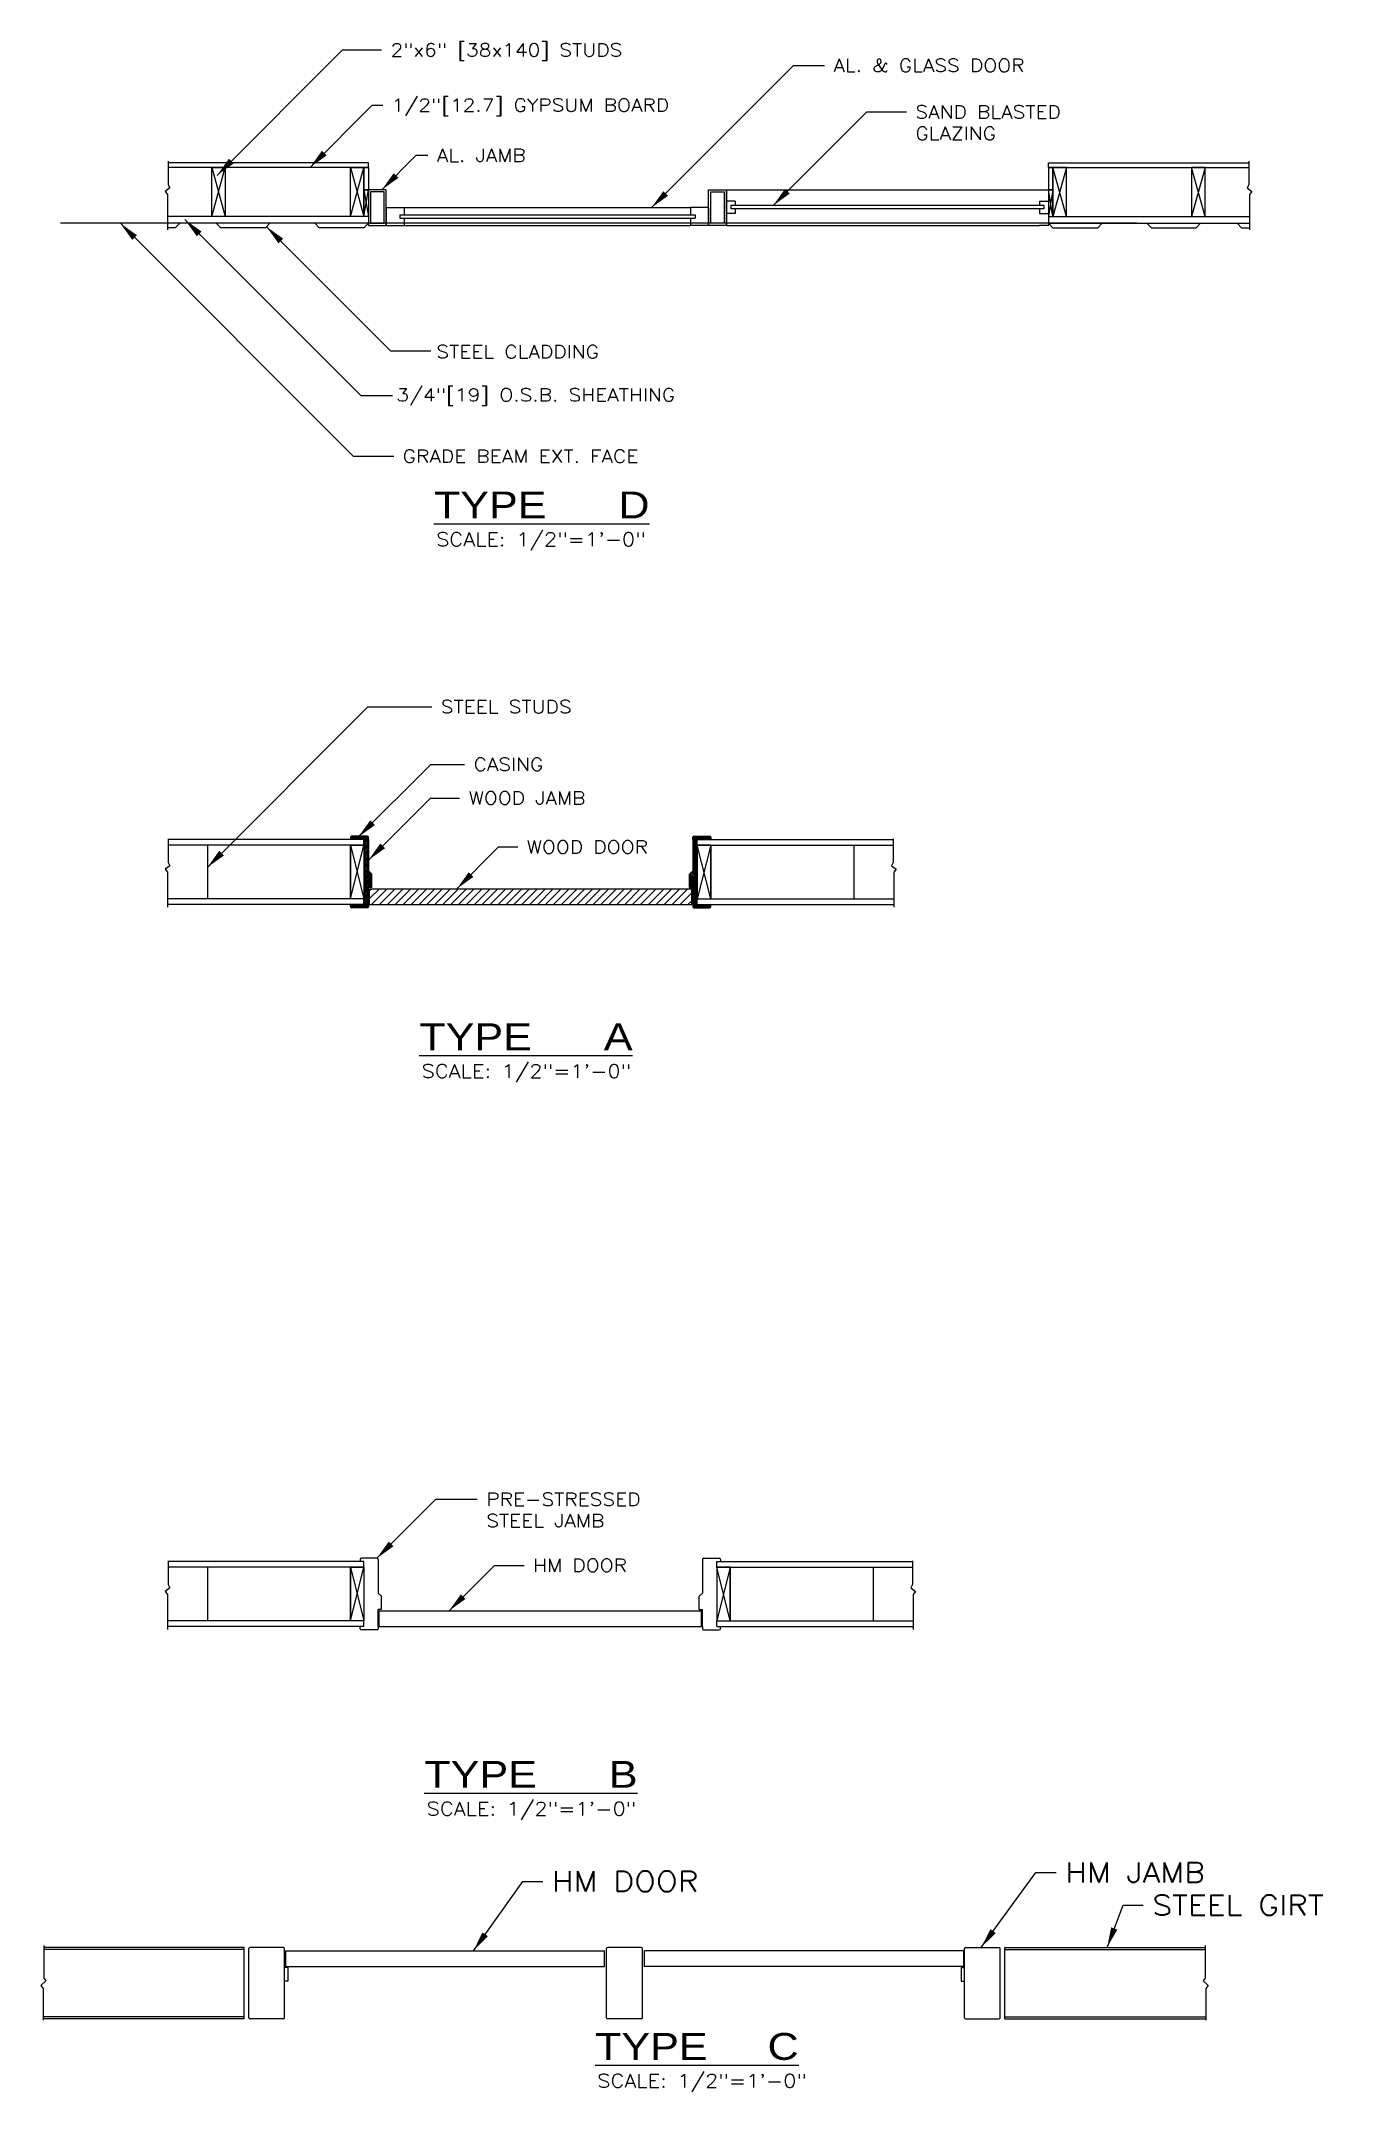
# Model space of a CAD drawing. Header units: inches. Extents: x -36 to 1350, y -371 to 143.
# Drawn here: x -36.4 to 109.2, y -206.5 to 22.6 of the extents above; entities that cross this region are included whole.
import ezdxf

# ---------------------------------------------------------------- set-up
doc = ezdxf.new("R2010")
doc.units = ezdxf.units.IN
doc.header["$MEASUREMENT"] = 0
doc.layers.get('0').update_dxf_attribs({"linetype": 'CONTINUOUS'})
for name, color, linetype in [('Arch_Detail_Annot', 5, 'CONTINUOUS'), ('Arch_Detail_Board', 131, 'CONTINUOUS'), ('Arch_Detail_Cladding', 22, 'CONTINUOUS'), ('Arch_Detail_Door', 140, 'CONTINUOUS'), ('Arch_Detail_Found', 251, 'CONTINUOUS'), ('Arch_Detail_Frame', 133, 'CONTINUOUS'), ('Arch_Detail_Girt', 133, 'CONTINUOUS'), ('Arch_Detail_SteelStuds', 75, 'CONTINUOUS'), ('Arch_Detail_Studs', 11, 'CONTINUOUS')]:
    doc.layers.add(name, color=color, linetype=linetype)
doc.styles.add('ROMANS-115', font='romans.shx', dxfattribs={"width": 1.15})
doc.styles.add('SANS-115', font='sanss___.ttf', dxfattribs={"width": 1.15})
doc.dimstyles.new('ROMANS-24$7', dxfattribs={"dimtxt": 2.25, "dimasz": 2.25, "dimexe": 2.25, "dimexo": 2.25, "dimgap": 1, "dimtad": 0, "dimdec": 6, "dimlfac": -192, "dimzin": 1, "dimdsep": 46, "dimlunit": 4, "dimtxsty": 'ROMANS-115', "dimblk": 'ARCHTICK', "dimcen": 2.25, "dimclrd": 256, "dimclre": 256, "dimclrt": 256, "dimadec": 0, "dimazin": 0, "dimtfac": 1, "dimtdec": 6, "dimtofl": 0, "dimtmove": 2, "dimatfit": 0, "dimfxl": 1, "dimfrac": 2, "dimtolj": 1, "dimtzin": 0, "dimarcsym": 0})

msp = doc.modelspace()

# ---------------------------------------------------------------- texts
at = {"layer": 'Arch_Detail_Annot', "width": 1.15}
for s, height, style, p in [('%%UTYPE      D', 3, 'SANS-115', (7.47286172, -30.74043016)), ('SCALE: 1/2"=1\'-0"', 1.5, 'ROMANS-115', (7.72099092, -33.82865174)), ('%%UTYPE      A', 2.9999999971, 'SANS-115', (5.84467949, -90.13763507)), ('SCALE: 1/2"=1\'-0"', 1.4999999985, 'ROMANS-115', (6.09280869, -93.22585665)), ('%%UTYPE      B', 3.0000000135, 'SANS-115', (6.4058173, -172.52393847)), ('SCALE: 1/2"=1\'-0"', 1.5000000068, 'ROMANS-115', (6.6539465, -175.61216007)), ('%%UTYPE     C', 3.0000000453, 'SANS-115', (25.48280016, -202.91214518)), ('SCALE: 1/2"=1\'-0"', 1.5000000227, 'ROMANS-115', (25.73092936, -206.00036681))]:
    msp.add_text(s, height=height, dxfattribs=dict(at, style=style)).set_placement(p)
at = {"layer": 'Arch_Detail_Annot', "attachment_point": 1, "style": 'ROMANS-115'}
for s, insert, char_height in [('\\A1;2"x6" [38x140] STUDS', (2.62498951, 22.30574145), 1.44), ('AL. & GLASS DOOR', (52.12208417, 20.57238467), 1.44), ('1/2"[12.7] GYPSUM BOARD', (2.7515807, 16.14081786), 1.44), ('SAND BLASTED\\PGLAZING', (61.29082439, 15.38239985), 1.44), ('AL. JAMB', (7.80223661, 10.53857227), 1.44), ('\\A1;STEEL CLADDING', (7.75631939, -11.40471788), 1.44), ('\\A1;3/4"[19] O.S.B. SHEATHING', (3.28479941, -16.22340324), 1.44), ('GRADE BEAM EXT. FACE ', (3.99270226, -23.07498467), 1.44), ('\\A1;STEEL STUDS', (8.24404359, -51.05970308), 1.4399999986), ('\\A1;CASING', (11.90713061, -57.49010556), 1.439999999), ('WOOD JAMB', (11.35162163, -61.25321222), 1.439999999), ('WOOD DOOR', (17.8412246, -66.71905026), 1.439999999), ('PRE-STRESSED\\PSTEEL JAMB', (13.32493025, -139.57756004), 1.4400000065), ('HM DOOR', (18.55674436, -146.96080526), 1.440000006), ('\\A1;HM JAMB', (78.01126369, -180.8514648), 2.25), ('\\A1;HM DOOR', (20.64807955, -181.84873445), 2.25), ('\\A1;STEEL GIRT', (87.74675963, -184.51338984), 2.25)]:
    msp.add_mtext(s, dxfattribs=dict(at, insert=insert, char_height=char_height))

# ---------------------------------------------------------------- blocks, each defined once
blk = doc.blocks.new('_ArchTick')
at = {"color": 0, "linetype": 'ByBlock', "const_width": 0.15}
blk.add_lwpolyline([(-0.5, -0.5), (0.5, 0.5)], dxfattribs=at)

# ---------------------------------------------------------------- hatches: boundary and pattern name
at = {"layer": 'Arch_Detail_Door'}
h = msp.add_hatch(dxfattribs=at)
h.set_pattern_fill('LINE', color=256, scale=5, angle=45, style=0)
h.set_pattern_definition([(45, (0, -46.9669), (-0.441942, 0.441942), [])])
h.paths.add_polyline_path([(36.28292391, -72.10606796), (0.28292391, -72.10606796), (0.28292391, -73.85606796), (2.15792391, -73.85606796), (36.28292391, -73.85606796)])
at = {"layer": 'Arch_Detail_Frame'}
h = msp.add_hatch(dxfattribs=at)
h.set_pattern_fill('LINE', color=256, angle=45, style=0)
h.set_pattern_definition([(45, (0, -46.96692), (-0.08838835, 0.08838835), [])])
h.paths.add_polyline_path([(0.15792391, -66.35606796, 0.4142135624), (0.03292391, -66.23106796), (-1.71707609, -66.23106796, 0.4142135624), (-1.84207609, -66.35606796), (-1.84207609, -66.60606796), (-0.34207609, -66.60606796), (0.15792391, -66.60606796)])
h.paths.add_polyline_path([(0.15792391, -66.60606796), (-0.34207609, -66.60606796), (-0.34207609, -67.23106796), (-0.34207609, -73.23106796), (-0.34207609, -73.85606796), (0.15792391, -73.85606796), (0.15792391, -71.97277021), (0.53292391, -71.97277021), (0.53292391, -70.47277021), (0.15792391, -70.12147142)])
h.paths.add_polyline_path([(0.15792391, -73.85606796), (-0.34207609, -73.85606796), (-1.84207609, -73.85606796), (-1.84207609, -74.10606796, 0.4142135624), (-1.71707609, -74.23106796), (0.03292391, -74.23106796, 0.4142135624), (0.15792391, -74.10606796)])
h = msp.add_hatch(dxfattribs=at)
h.set_pattern_fill('LINE', color=256, angle=45, style=0)
h.set_pattern_definition([(135, (36.56585, -46.96692), (0.08838835, 0.08838835), [])])
h.paths.add_polyline_path([(36.40792391, -66.35606796, -0.4142135624), (36.53292391, -66.23106796), (38.28292391, -66.23106796, -0.4142135624), (38.40792391, -66.35606796), (38.40792391, -66.60606796), (36.90792391, -66.60606796), (36.40792391, -66.60606796)])
h.paths.add_polyline_path([(36.40792391, -66.60606796), (36.90792391, -66.60606796), (36.90792391, -67.23106796), (36.90792391, -73.23106796), (36.90792391, -73.85606796), (36.40792391, -73.85606796), (36.40792391, -71.97277021), (36.03292391, -71.97277021), (36.03292391, -70.47277021), (36.40792391, -70.12147142)])
h.paths.add_polyline_path([(36.40792391, -73.85606796), (36.90792391, -73.85606796), (38.40792391, -73.85606796), (38.40792391, -74.10606796, -0.4142135624), (38.28292391, -74.23106796), (36.53292391, -74.23106796, -0.4142135624), (36.40792391, -74.10606796)])

# ---------------------------------------------------------------- linework, layer by layer
at = {"layer": 'Arch_Detail_Board'}
for p, q in [((-22.22889397, 9.17460473), (-22.22889397, 6.51990714)), ((98.54474179, 9.17460473), (98.54474179, 6.51990714)), ((0.15792391, 8.96749041), (-22.22889397, 8.96749041)), ((0.15792391, 8.46749041), (-22.22889397, 8.46749041)), ((-0.34207609, 5.96749041), (-0.34207609, 8.46749041)), ((-0.34207609, 8.46749041), (0.15792391, 8.46749041)), ((0.15792391, 8.46749041), (0.15792391, 8.96749041)), ((0.15792391, 8.46749041), (0.15792391, 5.96749041)), ((76.15792391, 8.46749041), (76.15792391, 8.96749041)), ((76.15792391, 8.96749041), (98.54474179, 8.96749041)), ((76.15792391, 8.46749041), (98.54474179, 8.46749041)), ((76.65792391, 8.46749041), (76.15792391, 8.46749041)), ((76.15792391, 8.46749041), (76.15792391, 5.96749041)), ((76.65792391, 5.96749041), (76.65792391, 8.46749041)), ((-22.03905048, 6.16436729), (-22.56112, 5.76142213)), ((-22.56112, 5.76142213), (-22.30008524, 5.42958491)), ((-22.30008524, 5.42958491), (-22.30008524, 1.49017701)), ((-22.22889397, 6.51990714), (-22.03905048, 6.16436729)), ((0.15792391, 5.96749041), (-0.34207609, 5.96749041)), ((76.15792391, 5.96749041), (76.65792391, 5.96749041)), ((98.54474179, 6.51990714), (98.35489831, 6.16436729)), ((98.35489831, 6.16436729), (98.87696783, 5.76142213)), ((98.87696783, 5.76142213), (98.61593307, 5.42958491)), ((98.61593307, 5.42958491), (98.61593307, 1.49017701)), ((0.15792391, 2.96749041), (-22.30008524, 2.96749041)), ((0.15792391, 2.96749041), (-0.34207609, 2.96749041)), ((0.15792391, 2.96749041), (0.15792391, 2.21749041)), ((76.15792391, 2.96749041), (76.15792391, 2.21749041)), ((76.15792391, 2.96749041), (98.61593307, 2.96749041)), ((76.15792391, 2.96749041), (76.65792391, 2.96749041)), ((0.15792391, 2.21749041), (-22.30008524, 2.21749041)), ((76.15792391, 2.21749041), (98.61593307, 2.21749041)), ((-22.22889397, -66.52395363), (-22.22889397, -69.17865123)), ((-0.34207609, -66.60606796), (-22.22889397, -66.60606796)), ((-0.34207609, -67.23106796), (-22.22889397, -67.23106796)), ((-0.34207609, -67.23106796), (-0.34207609, -66.60606796)), ((36.90792391, -67.23106796), (36.90792391, -66.60606796)), ((36.90792391, -66.60606796), (58.79474179, -66.60606796)), ((36.90792391, -67.23106796), (58.79474179, -67.23106796)), ((58.79474179, -66.52395363), (58.79474179, -69.17865123)), ((-22.03905048, -69.53419108), (-22.56112, -69.93713624)), ((-22.56112, -69.93713624), (-22.30008524, -70.26897346)), ((-22.30008524, -70.26897346), (-22.30008524, -74.17391071)), ((-22.22889397, -69.17865123), (-22.03905048, -69.53419108)), ((58.79474179, -69.17865123), (58.60489831, -69.53419108)), ((58.60489831, -69.53419108), (59.12696783, -69.93713624)), ((59.12696783, -69.93713624), (58.86593307, -70.26897346)), ((58.86593307, -70.26897346), (58.86593307, -74.17391071)), ((-0.34207609, -73.23106796), (-22.30008524, -73.23106796)), ((-0.34207609, -73.85606796), (-0.34207609, -73.23106796)), ((36.90792391, -73.23106796), (58.86593307, -73.23106796)), ((36.90792391, -73.85606796), (36.90792391, -73.23106796)), ((-0.34207609, -73.85606796), (-22.30008524, -73.85606796)), ((36.90792391, -73.85606796), (58.86593307, -73.85606796)), ((-22.22889397, -147.17676291), (-22.22889397, -149.83146051)), ((-0.34207609, -147.25887723), (-22.22889397, -147.25887723)), ((-0.34207609, -147.88387723), (-22.22889397, -147.88387723)), ((-0.34207609, -147.88387723), (-0.34207609, -147.25887723)), ((39.08469306, -147.88387723), (39.08469306, -147.25887723)), ((39.08469306, -147.25887723), (60.97151094, -147.25887723)), ((39.08469306, -147.88387723), (60.97151094, -147.88387723)), ((60.97151094, -147.17676291), (60.97151094, -149.83146051)), ((-22.03905048, -150.18700036), (-22.56112, -150.58994551)), ((-22.56112, -150.58994551), (-22.30008524, -150.92178273)), ((-22.30008524, -150.92178273), (-22.30008524, -154.82671999)), ((-22.22889397, -149.83146051), (-22.03905048, -150.18700036)), ((60.97151094, -149.83146051), (60.78166746, -150.18700036)), ((60.78166746, -150.18700036), (61.30373698, -150.58994551)), ((61.30373698, -150.58994551), (61.04270222, -150.92178273)), ((61.04270222, -150.92178273), (61.04270222, -154.82671999)), ((-0.34207609, -153.88387723), (-22.30008524, -153.88387723)), ((-0.34207609, -154.50887723), (-22.30008524, -154.50887723)), ((-0.34207609, -154.50887723), (-0.34207609, -153.88387723)), ((39.08469306, -153.88387723), (61.04270222, -153.88387723)), ((39.08469306, -154.50887723), (39.08469306, -153.88387723)), ((39.08469306, -154.50887723), (61.04270222, -154.50887723))]:
    msp.add_line(p, q, dxfattribs=at)
at = {"layer": 'Arch_Detail_Cladding'}
for p, q in [((-21.42768332, 1.71749041), (-22.30008524, 1.71749041)), ((-20.92768332, 2.21749041), (-21.42768332, 1.71749041)), ((-16.84207609, 2.21749041), (-20.92768332, 2.21749041)), ((-16.84207609, 2.21749041), (-16.34207609, 1.71749041)), ((-11.34207609, 1.71749041), (-16.34207609, 1.71749041)), ((-10.84207609, 2.21749041), (-11.34207609, 1.71749041)), ((-5.84207609, 2.21749041), (-10.84207609, 2.21749041)), ((-5.84207609, 2.21749041), (-5.34207609, 1.71749041)), ((-0.34207609, 1.71749041), (-5.34207609, 1.71749041)), ((0.15792391, 2.21749041), (-0.34207609, 1.71749041)), ((76.15792391, 2.21749041), (76.65792391, 1.71749041)), ((76.65792391, 1.71749041), (81.65792391, 1.71749041)), ((82.15792391, 2.21749041), (81.65792391, 1.71749041)), ((82.15792391, 2.21749041), (87.15792391, 2.21749041)), ((87.15792391, 2.21749041), (87.65792391, 1.71749041)), ((87.65792391, 1.71749041), (92.65792391, 1.71749041)), ((93.15792391, 2.21749041), (92.65792391, 1.71749041)), ((93.15792391, 2.21749041), (97.24353115, 2.21749041)), ((97.24353115, 2.21749041), (97.74353115, 1.71749041)), ((97.74353115, 1.71749041), (98.61593307, 1.71749041))]:
    msp.add_line(p, q, dxfattribs=at)
at = {"layer": 'Arch_Detail_Door'}
for p, q in [((2.15792391, 3.96749041), (4.15792391, 3.96749041)), ((2.15792391, 3.96749041), (2.15792391, 1.96749041)), ((3.65792391, 3.15499041), (36.65792391, 3.15499041)), ((3.65792391, 3.15499041), (3.65792391, 2.77999041)), ((3.65792391, 2.77999041), (36.65792391, 2.77999041)), ((4.15792391, 3.96749041), (4.15792391, 3.15499041)), ((4.15792391, 3.96749041), (36.15792391, 3.96749041)), ((4.15792391, 2.77999041), (4.15792391, 1.96749041)), ((38.15792391, 3.96749041), (36.15792391, 3.96749041)), ((36.15792391, 3.96749041), (36.15792391, 3.15499041)), ((36.15792391, 2.77999041), (36.15792391, 1.96749041)), ((36.65792391, 3.15499041), (36.65792391, 2.77999041)), ((38.15792391, 3.96749041), (38.15792391, 1.96749041)), ((2.15792391, 1.96749041), (4.15792391, 1.96749041)), ((4.15792391, 1.96749041), (36.15792391, 1.96749041)), ((38.15792391, 1.96749041), (36.15792391, 1.96749041)), ((0.28292391, -72.10606796), (36.28292391, -72.10606796)), ((0.28292391, -73.85606796), (0.28292391, -72.10606796)), ((36.28292391, -73.85606796), (36.28292391, -72.10606796)), ((0.28292391, -73.85606796), (36.28292391, -73.85606796)), ((1.37130849, -152.75887723), (37.37130849, -152.75887723)), ((1.37130849, -154.50887723), (1.37130849, -152.75887723)), ((37.37130849, -154.50887723), (37.37130849, -152.75887723)), ((1.37130849, -154.50887723), (37.37130849, -154.50887723)), ((-9.0975913, -190.7223316), (26.5274087, -190.7223316)), ((-9.0975913, -190.7223316), (-9.0975913, -192.4723316)), ((26.5274087, -192.4723316), (26.5274087, -190.7223316)), ((26.5274087, -192.4723316), (26.5274087, -190.7223316)), ((66.6524087, -190.7223316), (31.0274087, -190.7223316)), ((31.0274087, -192.4723316), (31.0274087, -190.7223316)), ((31.0274087, -192.4723316), (31.0274087, -190.7223316)), ((66.6524087, -190.7223316), (66.6524087, -192.4723316)), ((-9.0975913, -192.4723316), (26.5274087, -192.4723316)), ((66.6524087, -192.4723316), (31.0274087, -192.4723316))]:
    msp.add_line(p, q, dxfattribs=at)
at = {"layer": 'Arch_Detail_Found'}
msp.add_line((86.04699283, 2.21749041), (-34.26842332, 2.21749041), dxfattribs=at)
at = {"layer": 'Arch_Detail_Frame'}
for p, q in [((40.15792391, 5.96749041), (75.15792391, 5.96749041)), ((40.15792391, 1.96749041), (40.15792391, 5.96749041)), ((40.15792391, 5.96749041), (40.15792391, 5.96749041)), ((41.15792391, 4.70115332), (40.15792391, 4.70115332)), ((41.15792391, 4.70115332), (41.15792391, 4.20115332)), ((75.15792391, 5.96749041), (76.15792391, 5.96749041)), ((75.15792391, 4.70115332), (75.15792391, 4.20115332)), ((75.15792391, 4.70115332), (76.15792391, 4.70115332)), ((76.15792391, 5.96749041), (76.15792391, 1.96749041)), ((41.15792391, 3.32615332), (40.15792391, 3.32615332)), ((75.65792391, 4.20115332), (40.65792391, 4.20115332)), ((40.65792391, 4.20115332), (40.65792391, 3.82615332)), ((75.65792391, 3.82615332), (40.65792391, 3.82615332)), ((41.15792391, 3.82615332), (41.15792391, 3.32615332)), ((75.15792391, 3.82615332), (75.15792391, 3.32615332)), ((75.15792391, 3.32615332), (76.15792391, 3.32615332)), ((75.65792391, 4.20115332), (75.65792391, 3.82615332)), ((40.15792391, 1.96749041), (75.15792391, 1.96749041)), ((40.15792391, 1.96749041), (40.15792391, 1.96749041)), ((76.15792391, 1.96749041), (75.15792391, 1.96749041)), ((-1.84207609, -66.35606796), (-1.84207609, -66.60606796)), ((0.03292391, -66.23106796), (-1.71707609, -66.23106796)), ((0.15792391, -66.60606796), (0.15792391, -66.35606796)), ((36.40792391, -66.60606796), (36.40792391, -66.35606796)), ((36.53292391, -66.23106796), (38.28292391, -66.23106796)), ((38.40792391, -66.35606796), (38.40792391, -66.60606796)), ((-0.34207609, -66.60606796), (0.15792391, -66.60606796)), ((-0.34207609, -66.60606796), (0.15792391, -66.60606796)), ((0.15792391, -66.60606796), (0.15792391, -70.12147142)), ((36.90792391, -66.60606796), (36.40792391, -66.60606796)), ((36.40792391, -66.60606796), (36.40792391, -70.12147142)), ((36.90792391, -66.60606796), (36.40792391, -66.60606796)), ((0.53292391, -70.47277021), (0.15792391, -70.12147142)), ((0.53292391, -71.97277021), (0.53292391, -70.47277021)), ((36.03292391, -70.47277021), (36.40792391, -70.12147142)), ((36.03292391, -71.97277021), (36.03292391, -70.47277021)), ((0.15792391, -73.85606796), (0.15792391, -71.97277021)), ((0.53292391, -71.97277021), (0.15792391, -71.97277021)), ((36.03292391, -71.97277021), (36.40792391, -71.97277021)), ((36.40792391, -73.85606796), (36.40792391, -71.97277021)), ((-1.84207609, -74.10606796), (-1.84207609, -73.85606796)), ((0.03292391, -74.23106796), (-1.71707609, -74.23106796)), ((-0.34207609, -73.85606796), (0.15792391, -73.85606796)), ((0.15792391, -73.85606796), (0.15792391, -74.10606796)), ((36.90792391, -73.85606796), (36.40792391, -73.85606796)), ((36.40792391, -73.85606796), (36.40792391, -74.10606796)), ((36.53292391, -74.23106796), (38.28292391, -74.23106796)), ((38.40792391, -74.10606796), (38.40792391, -73.85606796)), ((-0.75369151, -147.00887723), (-0.75369151, -147.25887723)), ((1.12130849, -146.88387723), (-0.62869151, -146.88387723)), ((1.24630849, -147.00887723), (1.24630849, -150.77428069)), ((37.49630849, -147.00887723), (37.49630849, -150.77428069)), ((37.62130849, -146.88387723), (39.37130849, -146.88387723)), ((39.49630849, -147.00887723), (39.49630849, -147.25887723)), ((1.62130849, -151.12557949), (1.24630849, -150.77428069)), ((1.62130849, -152.62557949), (1.62130849, -151.12557949)), ((37.12130849, -151.12557949), (37.49630849, -150.77428069)), ((37.12130849, -152.62557949), (37.12130849, -151.12557949)), ((1.24630849, -154.50887723), (1.24630849, -152.62557949)), ((1.62130849, -152.62557949), (1.24630849, -152.62557949)), ((37.12130849, -152.62557949), (37.49630849, -152.62557949)), ((37.49630849, -154.50887723), (37.49630849, -152.62557949)), ((-0.75369151, -154.75887723), (-0.75369151, -154.50887723)), ((1.12130849, -154.88387723), (-0.62869151, -154.88387723)), ((1.24630849, -154.50887723), (1.24630849, -154.75887723)), ((37.49630849, -154.50887723), (37.49630849, -154.75887723)), ((37.62130849, -154.88387723), (39.37130849, -154.88387723)), ((39.49630849, -154.75887723), (39.49630849, -154.50887723)), ((-13.2225913, -198.2223316), (-13.2225913, -190.4723316)), ((-9.3475913, -190.3473316), (-13.0975913, -190.3473316)), ((-9.2225913, -198.2223316), (-9.2225913, -190.4723316)), ((26.7774087, -198.2223316), (26.7774087, -190.4723316)), ((30.6524087, -190.3473316), (26.9024087, -190.3473316)), ((30.7774087, -198.2223316), (30.7774087, -190.4723316)), ((66.7774087, -198.2223316), (66.7774087, -190.4723316)), ((66.9024087, -190.3473316), (70.6524087, -190.3473316)), ((70.7774087, -198.2223316), (70.7774087, -190.4723316)), ((-8.8475913, -192.60562935), (-9.2225913, -192.60562935)), ((-8.8475913, -194.10562935), (-9.2225913, -194.10562935)), ((-8.8475913, -192.60562935), (-8.8475913, -194.10562935)), ((66.4024087, -192.60562935), (66.4024087, -194.10562935)), ((66.4024087, -192.60562935), (66.7774087, -192.60562935)), ((66.4024087, -194.10562935), (66.7774087, -194.10562935)), ((-9.3475913, -198.3473316), (-13.0975913, -198.3473316)), ((30.6524087, -198.3473316), (26.9024087, -198.3473316)), ((66.9024087, -198.3473316), (70.6524087, -198.3473316))]:
    msp.add_line(p, q, dxfattribs=at)
for points in [[(0.15792391, 1.96749041), (2.15792391, 1.96749041), (2.15792391, 5.96749041), (0.15792391, 5.96749041)], [(0.40792391, 2.21749041), (1.90792391, 2.21749041), (1.90792391, 5.71749041), (0.40792391, 5.71749041)], [(40.15792391, 1.96749041), (38.15792391, 1.96749041), (38.15792391, 5.96749041), (40.15792391, 5.96749041)], [(39.90792391, 2.21749041), (38.40792391, 2.21749041), (38.40792391, 5.71749041), (39.90792391, 5.71749041)]]:
    msp.add_lwpolyline(points, close=True, dxfattribs=at)
for centre, start, end in [((-1.71707609, -66.35606796), 90, 180), ((0.03292391, -66.35606796), 0, 90), ((36.53292391, -66.35606796), 90, 180), ((38.28292391, -66.35606796), 0, 90), ((-1.71707609, -74.10606796), 180, 270), ((0.03292391, -74.10606796), 270, 0), ((36.53292391, -74.10606796), 180, 270), ((38.28292391, -74.10606796), 270, 0), ((-0.62869151, -147.00887723), 90, 180), ((1.12130849, -147.00887723), 0, 90), ((37.62130849, -147.00887723), 90, 180), ((39.37130849, -147.00887723), 0, 90), ((-0.62869151, -154.75887723), 180, 270), ((1.12130849, -154.75887723), 270, 0), ((37.62130849, -154.75887723), 180, 270), ((39.37130849, -154.75887723), 270, 0), ((-13.0975913, -190.4723316), 90, 180), ((-9.3475913, -190.4723316), 0, 90), ((26.9024087, -190.4723316), 90, 180), ((30.6524087, -190.4723316), 0, 90), ((30.6524087, -190.4723316), 0, 90), ((66.9024087, -190.4723316), 90, 180), ((70.6524087, -190.4723316), 0, 90), ((-13.0975913, -198.2223316), 180, 270), ((-9.3475913, -198.2223316), 270, 0), ((26.9024087, -198.2223316), 180, 270), ((30.6524087, -198.2223316), 270, 0), ((66.9024087, -198.2223316), 180, 270), ((70.6524087, -198.2223316), 270, 0)]:
    msp.add_arc(centre, 0.125, start, end, dxfattribs=at)
at = {"layer": 'Arch_Detail_Girt'}
for p, q in [((-36.11133629, -190.13821818), (-36.11133629, -193.76962245)), ((-13.7225913, -190.3473316), (-36.11133629, -190.3473316)), ((-13.7225913, -190.5973316), (-36.11133629, -190.5973316)), ((-13.7225913, -198.3473316), (-13.7225913, -190.3473316)), ((71.2774087, -190.3473316), (93.66615368, -190.3473316)), ((71.2774087, -198.3473316), (71.2774087, -190.3473316)), ((71.2774087, -190.5973316), (93.66615368, -190.5973316)), ((93.66615368, -190.13821818), (93.66615368, -193.76962245)), ((-35.90935578, -194.09241403), (-36.4345061, -194.61695024)), ((-36.4345061, -194.61695024), (-36.19212916, -194.93974143)), ((-36.11133629, -193.76962245), (-35.90935578, -194.09241403)), ((93.66615368, -193.76962245), (93.46417318, -194.09241403)), ((93.46417318, -194.09241403), (93.9893235, -194.61695024)), ((93.9893235, -194.61695024), (93.74694656, -194.93974143)), ((-36.19212916, -194.93974143), (-36.19212916, -198.49044801)), ((93.74694656, -194.93974143), (93.74694656, -198.49044801)), ((-13.7225913, -198.0973316), (-36.19212916, -198.0973316)), ((-13.7225913, -198.3473316), (-36.19212916, -198.3473316)), ((71.2774087, -198.0973316), (93.74694656, -198.0973316)), ((71.2774087, -198.3473316), (93.74694656, -198.3473316))]:
    msp.add_line(p, q, dxfattribs=at)
at = {"layer": 'Arch_Detail_SteelStuds'}
for p, q in [((-17.84207609, -67.23106796), (-19.84207609, -67.23106796)), ((-17.84207609, -67.23106796), (-17.84207609, -73.23106796)), ((-1.84207609, -67.23106796), (-3.84207609, -67.23106796)), ((-1.84207609, -67.23106796), (-1.84207609, -73.23106796)), ((38.40792391, -67.23106796), (38.40792391, -73.23106796)), ((38.40792391, -67.23106796), (40.40792391, -67.23106796)), ((54.40792391, -67.23106796), (54.40792391, -73.23106796)), ((54.40792391, -67.23106796), (56.40792391, -67.23106796)), ((-17.84207609, -73.23106796), (-19.84207609, -73.23106796)), ((-1.84207609, -73.23106796), (-3.84207609, -73.23106796)), ((38.40792391, -73.23106796), (40.40792391, -73.23106796)), ((54.40792391, -73.23106796), (56.40792391, -73.23106796)), ((-17.84207609, -147.88387723), (-19.84207609, -147.88387723)), ((-17.84207609, -147.88387723), (-17.84207609, -153.88387723)), ((-1.84207609, -147.88387723), (-3.84207609, -147.88387723)), ((-1.84207609, -147.88387723), (-1.84207609, -153.88387723)), ((40.58469306, -147.88387723), (40.58469306, -153.88387723)), ((40.58469306, -147.88387723), (42.58469306, -147.88387723)), ((56.58469306, -147.88387723), (56.58469306, -153.88387723)), ((56.58469306, -147.88387723), (58.58469306, -147.88387723)), ((-17.84207609, -153.88387723), (-19.84207609, -153.88387723)), ((-1.84207609, -153.88387723), (-3.84207609, -153.88387723)), ((40.58469306, -153.88387723), (42.58469306, -153.88387723)), ((56.58469306, -153.88387723), (58.58469306, -153.88387723))]:
    msp.add_line(p, q, dxfattribs=at)
at = {"layer": 'Arch_Detail_Studs'}
for p, q in [((-17.34207609, 8.46749041), (-15.84207609, 2.96749041)), ((-17.34207609, 2.96749041), (-15.84207609, 8.46749041)), ((-1.84207609, 8.46749041), (-0.34207609, 2.96749041)), ((-1.84207609, 2.96749041), (-0.34207609, 8.46749041)), ((78.15792391, 8.46749041), (76.65792391, 2.96749041)), ((78.15792391, 2.96749041), (76.65792391, 8.46749041)), ((93.65792391, 8.46749041), (92.15792391, 2.96749041)), ((93.65792391, 2.96749041), (92.15792391, 8.46749041)), ((-0.34207609, 5.96749041), (0.15792391, 2.96749041)), ((-0.34207609, 2.96749041), (0.15792391, 5.96749041)), ((76.65792391, 5.96749041), (76.15792391, 2.96749041)), ((76.65792391, 2.96749041), (76.15792391, 5.96749041)), ((-1.84207609, -67.23106796), (-0.34207609, -73.23106796)), ((-1.84207609, -73.23106796), (-0.34207609, -67.23106796)), ((38.40792391, -67.23106796), (36.90792391, -73.23106796)), ((38.40792391, -73.23106796), (36.90792391, -67.23106796)), ((-1.84207609, -147.88387723), (-0.34207609, -153.88387723)), ((-1.84207609, -153.88387723), (-0.34207609, -147.88387723)), ((40.58469306, -147.88387723), (39.08469306, -153.88387723)), ((40.58469306, -153.88387723), (39.08469306, -147.88387723))]:
    msp.add_line(p, q, dxfattribs=at)
for points in [[(-15.84207609, 2.96749041), (-17.34207609, 2.96749041), (-17.34207609, 8.46749041), (-15.84207609, 8.46749041)], [(-0.34207609, 2.96749041), (-1.84207609, 2.96749041), (-1.84207609, 8.46749041), (-0.34207609, 8.46749041)], [(76.65792391, 2.96749041), (78.15792391, 2.96749041), (78.15792391, 8.46749041), (76.65792391, 8.46749041)], [(92.15792391, 2.96749041), (93.65792391, 2.96749041), (93.65792391, 8.46749041), (92.15792391, 8.46749041)], [(0.15792391, 2.96749041), (-0.34207609, 2.96749041), (-0.34207609, 5.96749041), (0.15792391, 5.96749041)], [(76.15792391, 2.96749041), (76.65792391, 2.96749041), (76.65792391, 5.96749041), (76.15792391, 5.96749041)], [(-0.34207609, -73.23106796), (-1.84207609, -73.23106796), (-1.84207609, -67.23106796), (-0.34207609, -67.23106796)], [(36.90792391, -73.23106796), (38.40792391, -73.23106796), (38.40792391, -67.23106796), (36.90792391, -67.23106796)], [(-0.34207609, -153.88387723), (-1.84207609, -153.88387723), (-1.84207609, -147.88387723), (-0.34207609, -147.88387723)], [(39.08469306, -153.88387723), (40.58469306, -153.88387723), (40.58469306, -147.88387723), (39.08469306, -147.88387723)]]:
    msp.add_lwpolyline(points, close=True, dxfattribs=at)

msp.set_redraw_order([(e.dxf.handle, doc.entitydb.next_handle()) for e in msp.query("TEXT MTEXT ATTDEF DIMENSION ARC_DIMENSION")])  # texts and dimensions are drawn at this point

# ---------------------------------------------------------------- leaders
at = {"layer": 'Arch_Detail_Annot', "annotation_type": 0, "has_hookline": 1, "hookline_direction": 0}
for points, text_width in [([(-16.76405764, 7.57186142), (-2.75017762, 21.58574145), (1.62498951, 21.58574145)], 28.704), ([(31.7946536, 3.96749041), (47.67954786, 19.85238467), (51.12208417, 19.85238467)], 24.60342857), ([(-6.36940822, 8.46749041), (0.58391923, 15.42081786), (1.7515807, 15.42081786)], 34.30285714), ([(45.3844857, 4.20115332), (55.84978389, 14.66239985), (60.29082439, 14.66239985)], 17.97942857), ([(1.65792391, 5.96749041), (5.50900577, 9.81857227), (6.80223661, 9.81857227)], 11.11885714), ([(-27.56516288, 2.21749041), (-1.5526878, -23.79498467), (2.99270226, -23.79498467)], 30.04457143), ([(-17.84207609, -69.71875383), (0.09697466, -51.77970308), (7.24404359, -51.77970308)], 16.16571427), ([(-0.97207073, -66.32376726), (7.14159097, -58.21010555), (10.90713061, -58.21010555)], 8.20114285), ([(0.15792391, -68.91101228), (7.09572397, -61.97321222), (10.35162163, -61.97321222)], 14.50971427), ([(10.04271535, -72.10606796), (14.70973305, -67.43905026), (16.8412246, -67.43905026)], 15.06171427), ([(1.0974604, -146.88387723), (7.68377759, -140.29756005), (12.32493025, -140.29756005)], 18.6102858), ([(9.16395664, -152.75887723), (14.24202861, -147.68080526), (17.55674436, -147.68080526)], 11.51314291)]:
    msp.add_leader(points, dimstyle='ROMANS-24$7', dxfattribs=dict(at, text_width=text_width))
at = {"layer": 'Arch_Detail_Annot'}
for points in [[(-20.35258867, 2.63036375), (-0.69338485, -17.02884008), (2.83061336, -17.02884008)], [(-11.22530227, 1.83426423), (2.62108505, -12.01212309), (7.14610347, -12.01212309)]]:
    msp.add_leader(points, dimstyle='ROMANS-24$7', dxfattribs=at)
at = {"layer": 'Arch_Detail_Annot', "annotation_type": 0, "has_hookline": 1, "hookline_direction": 0}
for points, text_width in [([(11.89948239, -190.7223316), (17.39807955, -182.97373445), (19.64807955, -182.97373445)], 17.98928571), ([(68.64039689, -190.3473316), (74.76126369, -181.9764648), (77.01126369, -181.9764648)], 17.12678571), ([(82.71416919, -190.3473316), (84.49675963, -185.63838984), (86.74675963, -185.63838984)], 21.43928571)]:
    msp.add_leader(points, dimstyle='ROMANS-24$7', override={"dimgap": 1, "dimtad": 0}, dxfattribs=dict(at, text_width=text_width))

doc.saveas('drawing.dxf')
